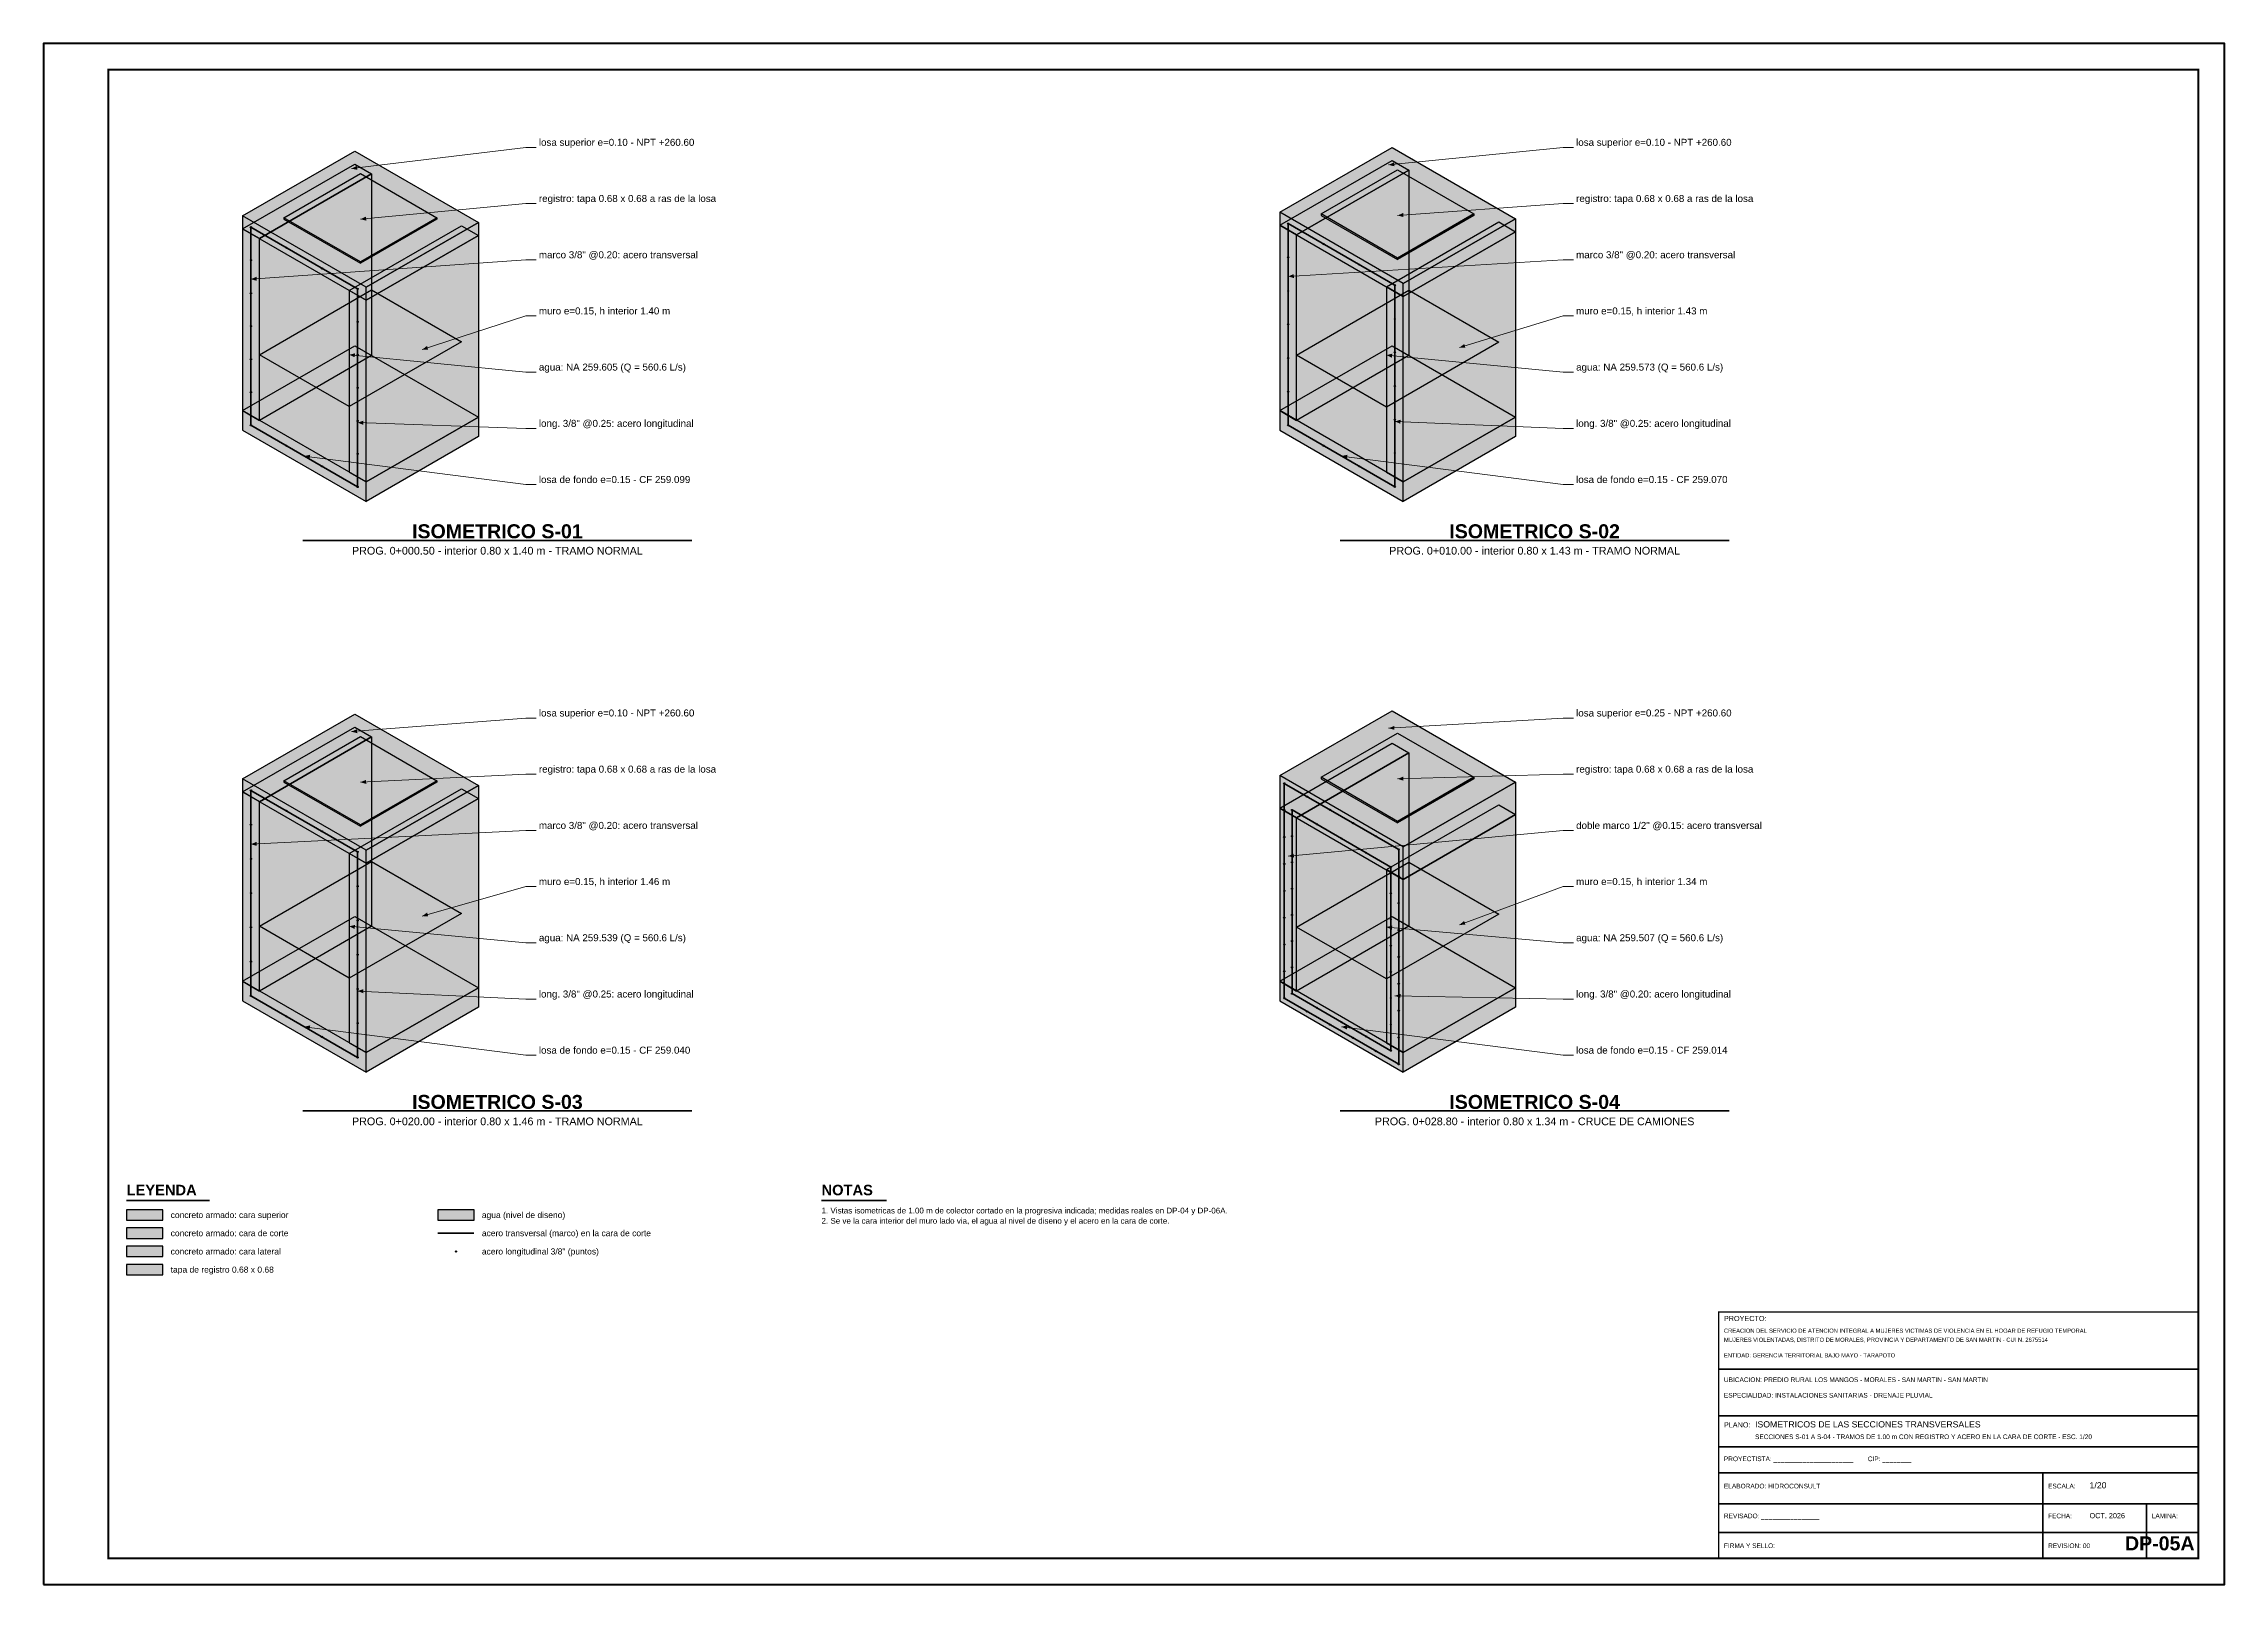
# Model space of a CAD drawing. Header units: metres. Extents: x 349021 to 349543, y 9281040 to 9281959.
# Drawn here: x 349110.98 to 349127.8, y 9281639.79 to 9281651.67 of the extents above; entities that cross this region are included whole.
import ezdxf
from ezdxf.enums import TextEntityAlignment as Align

# ---------------------------------------------------------------- set-up
doc = ezdxf.new("R2010")
doc.units = ezdxf.units.M
doc.header["$LTSCALE"] = 0.25
for name, color, linetype, lineweight in [('ACERO', 1, 'CONTINUOUS', 35), ('LLAMADAS', 30, 'CONTINUOUS', 18), ('MARCO', 7, 'CONTINUOUS', 50), ('ROTULO', 7, 'CONTINUOUS', 35), ('TITULOS', 160, 'CONTINUOUS', 35)]:
    doc.layers.add(name, color=color, linetype=linetype, lineweight=lineweight)
for name, color, linetype in [('ACERO-PUNTOS', 5, 'CONTINUOUS'), ('ISO-ARISTAS', 8, 'CONTINUOUS'), ('LEYENDA', 7, 'CONTINUOUS'), ('ROTULO-TEXTO', 7, 'CONTINUOUS'), ('TEXTOS', 7, 'CONTINUOUS'), ('TEXTOS-NOTAS', 7, 'CONTINUOUS')]:
    doc.layers.add(name, color=color, linetype=linetype)
for name, color, linetype, true_color in [('ISO-AGUA', 150, 'CONTINUOUS', 0x82bef0), ('ISO-CONCRETO-LAT1', 253, 'CONTINUOUS', 0xcecece), ('ISO-CONCRETO-LAT2', 252, 'CONTINUOUS', 0xb2b2b2), ('ISO-CONCRETO-SUP', 254, 'CONTINUOUS', 0xe8e8e8), ('ISO-TAPA', 255, 'CONTINUOUS', 0xf8f4e6)]:
    doc.layers.add(name, color=color, linetype=linetype, true_color=true_color)
doc.styles.get("Standard").update_dxf_attribs({"font": 'arial.ttf'})
doc.styles.add('TITULOS', font='arialbd.ttf')

msp = doc.modelspace()

# ---------------------------------------------------------------- texts
at = {"layer": 'LEYENDA'}
for s, p in [('concreto armado: cara superior', (349111.96, 9281642.638)), ('concreto armado: cara de corte', (349111.96, 9281642.498)), ('agua (nivel de diseno)', (349114.36, 9281642.638)), ('acero transversal (marco) en la cara de corte', (349114.36, 9281642.498)), ('concreto armado: cara lateral', (349111.96, 9281642.357)), ('acero longitudinal 3/8" (puntos)', (349114.36, 9281642.357)), ('tapa de registro 0.68 x 0.68', (349111.96, 9281642.217))]:
    msp.add_text(s, height=0.0468, dxfattribs=at).set_placement(p, align=Align.MIDDLE_LEFT)
at = {"layer": 'ROTULO-TEXTO'}
for s, height, p in [('PROYECTO:', 0.04, (349123.94, 9281641.82)), ('CREACION DEL SERVICIO DE ATENCION INTEGRAL A MUJERES VICTIMAS DE VIOLENCIA EN EL HOGAR DE REFUGIO TEMPORAL', 0.032, (349123.94, 9281641.73)), ('MUJERES VIOLENTADAS, DISTRITO DE MORALES, PROVINCIA Y DEPARTAMENTO DE SAN MARTIN - CUI N. 2675514', 0.032, (349123.94, 9281641.66)), ('ENTIDAD: GERENCIA TERRITORIAL BAJO MAYO - TARAPOTO', 0.032, (349123.94, 9281641.54)), ('UBICACION: PREDIO RURAL LOS MANGOS - MORALES - SAN MARTIN - SAN MARTIN', 0.036, (349123.94, 9281641.35)), ('ESPECIALIDAD: INSTALACIONES SANITARIAS - DRENAJE PLUVIAL', 0.036, (349123.94, 9281641.23)), ('PLANO:', 0.04, (349123.94, 9281641)), ('ISOMETRICOS DE LAS SECCIONES TRANSVERSALES', 0.048, (349124.18, 9281641)), ('SECCIONES S-01 A S-04 - TRAMOS DE 1.00 m CON REGISTRO Y ACERO EN LA CARA DE CORTE - ESC. 1/20', 0.036, (349124.18, 9281640.91)), ('PROYECTISTA: ______________________        CIP: ________', 0.036, (349123.94, 9281640.74)), ('ELABORADO: HIDROCONSULT', 0.036, (349123.94, 9281640.53)), ('ESCALA:', 0.036, (349126.44, 9281640.53)), ('1/20', 0.048, (349126.76, 9281640.53)), ('REVISADO: ________________', 0.036, (349123.94, 9281640.3)), ('FECHA:', 0.036, (349126.44, 9281640.3)), ('OCT. 2026', 0.04, (349126.76, 9281640.3)), ('LAMINA:', 0.036, (349127.24, 9281640.3)), ('FIRMA Y SELLO:', 0.036, (349123.94, 9281640.07)), ('REVISION: 00', 0.036, (349126.44, 9281640.07))]:
    msp.add_text(s, height=height, dxfattribs=at).set_placement(p)
at = {"layer": 'TEXTOS'}
for s, p in [('losa superior e=0.10 - NPT +260.60', (349114.8, 9281650.882)), ('losa superior e=0.10 - NPT +260.60', (349122.8, 9281650.882)), ('registro: tapa 0.68 x 0.68 a ras de la losa', (349114.8, 9281650.449)), ('registro: tapa 0.68 x 0.68 a ras de la losa', (349122.8, 9281650.449)), ('marco 3/8" @0.20: acero transversal', (349114.8, 9281650.015)), ('marco 3/8" @0.20: acero transversal', (349122.8, 9281650.015)), ('muro e=0.15, h interior 1.40 m', (349114.8, 9281649.582)), ('muro e=0.15, h interior 1.43 m', (349122.8, 9281649.582)), ('agua: NA 259.605 (Q = 560.6 L/s)', (349114.8, 9281649.149)), ('agua: NA 259.573 (Q = 560.6 L/s)', (349122.8, 9281649.149)), ('long. 3/8" @0.25: acero longitudinal', (349114.8, 9281648.715)), ('long. 3/8" @0.25: acero longitudinal', (349122.8, 9281648.715)), ('losa de fondo e=0.15 - CF 259.099', (349114.8, 9281648.282)), ('losa de fondo e=0.15 - CF 259.070', (349122.8, 9281648.282)), ('losa superior e=0.10 - NPT +260.60', (349114.8, 9281646.482)), ('losa superior e=0.25 - NPT +260.60', (349122.8, 9281646.482)), ('registro: tapa 0.68 x 0.68 a ras de la losa', (349114.8, 9281646.049)), ('registro: tapa 0.68 x 0.68 a ras de la losa', (349122.8, 9281646.049)), ('marco 3/8" @0.20: acero transversal', (349114.8, 9281645.615)), ('doble marco 1/2" @0.15: acero transversal', (349122.8, 9281645.615)), ('muro e=0.15, h interior 1.46 m', (349114.8, 9281645.182)), ('muro e=0.15, h interior 1.34 m', (349122.8, 9281645.182)), ('agua: NA 259.539 (Q = 560.6 L/s)', (349114.8, 9281644.749)), ('agua: NA 259.507 (Q = 560.6 L/s)', (349122.8, 9281644.749)), ('long. 3/8" @0.25: acero longitudinal', (349114.8, 9281644.315)), ('long. 3/8" @0.20: acero longitudinal', (349122.8, 9281644.315)), ('losa de fondo e=0.15 - CF 259.040', (349114.8, 9281643.882)), ('losa de fondo e=0.15 - CF 259.014', (349122.8, 9281643.882))]:
    msp.add_text(s, height=0.054, dxfattribs=at).set_placement(p)
for s, p in [('PROG. 0+000.50 - interior 0.80 x 1.40 m - TRAMO NORMAL', (349114.48, 9281647.76)), ('PROG. 0+010.00 - interior 0.80 x 1.43 m - TRAMO NORMAL', (349122.48, 9281647.76)), ('PROG. 0+020.00 - interior 0.80 x 1.46 m - TRAMO NORMAL', (349114.48, 9281643.36)), ('PROG. 0+028.80 - interior 0.80 x 1.34 m - CRUCE DE CAMIONES', (349122.48, 9281643.36))]:
    msp.add_text(s, height=0.0594, dxfattribs=at).set_placement(p, align=Align.MIDDLE_CENTER)
at = {"layer": 'TEXTOS-NOTAS'}
for s, p in [('1. Vistas isometricas de 1.00 m de colector cortado en la progresiva indicada; medidas reales en DP-04 y DP-06A.', (349116.98, 9281642.65)), ('2. Se ve la cara interior del muro lado via, el agua al nivel de diseno y el acero en la cara de corte.', (349116.98, 9281642.571))]:
    msp.add_text(s, height=0.0442, dxfattribs=at).set_placement(p)
at = {"layer": 'TITULOS', "style": 'TITULOS'}
for s, p in [('ISOMETRICO S-01', (349114.48, 9281647.91)), ('ISOMETRICO S-02', (349122.48, 9281647.91)), ('ISOMETRICO S-03', (349114.48, 9281643.51)), ('ISOMETRICO S-04', (349122.48, 9281643.51))]:
    msp.add_text(s, height=0.108, dxfattribs=at).set_placement(p, align=Align.MIDDLE_CENTER)
for s, p in [('LEYENDA', (349111.62, 9281642.79)), ('NOTAS', (349116.98, 9281642.79))]:
    msp.add_text(s, height=0.081, dxfattribs=at).set_placement(p)
msp.add_text('DP-05A', height=0.108, dxfattribs=at).set_placement((349127.57, 9281640.02), align=Align.BOTTOM_RIGHT)

# ---------------------------------------------------------------- blocks, each defined once
blk = doc.blocks.new('ACERO-38')
at = {"layer": 'ACERO-PUNTOS'}
h = blk.add_hatch(color=5, dxfattribs=at)
h.dxf.hatch_style = 1
h.paths.add_polyline_path([(-0.00475, 0, 1), (0.00475, 0, 1)])
at = {"layer": 'ACERO-PUNTOS', "color": 5}
blk.add_circle((0, 0), 0.00475, dxfattribs=at)

# ---------------------------------------------------------------- hatches: boundary and pattern name
at = {"layer": 'ISO-AGUA', "true_color": 0x82bef0}
h = msp.add_hatch(color=7, dxfattribs=at)
h.dxf.hatch_style = 1
h.paths.add_polyline_path([(349114.02, 9281642.598), (349114.3, 9281642.598), (349114.3, 9281642.678), (349114.02, 9281642.678)])
at = {"layer": 'ISO-CONCRETO-LAT1', "true_color": 0xcecece}
h = msp.add_hatch(color=7, dxfattribs=at)
h.dxf.hatch_style = 1
h.paths.add_polyline_path([(349111.62, 9281642.458), (349111.9, 9281642.458), (349111.9, 9281642.538), (349111.62, 9281642.538)])
at = {"layer": 'ISO-CONCRETO-LAT2', "true_color": 0xb2b2b2}
h = msp.add_hatch(color=7, dxfattribs=at)
h.dxf.hatch_style = 1
h.paths.add_polyline_path([(349111.62, 9281642.317), (349111.9, 9281642.317), (349111.9, 9281642.397), (349111.62, 9281642.397)])
at = {"layer": 'ISO-CONCRETO-SUP', "true_color": 0xe8e8e8}
h = msp.add_hatch(color=7, dxfattribs=at)
h.dxf.hatch_style = 1
h.paths.add_polyline_path([(349111.62, 9281642.598), (349111.9, 9281642.598), (349111.9, 9281642.678), (349111.62, 9281642.678)])
at = {"layer": 'ISO-TAPA', "true_color": 0xf8f4e6}
h = msp.add_hatch(color=7, dxfattribs=at)
h.dxf.hatch_style = 1
h.paths.add_polyline_path([(349111.62, 9281642.177), (349111.9, 9281642.177), (349111.9, 9281642.257), (349111.62, 9281642.257)])

# ---------------------------------------------------------------- linework, layer by layer
at = {"layer": 'ACERO'}
for points in [[(349112.579, 9281648.727), (349113.402, 9281648.252), (349113.402, 9281649.779), (349112.579, 9281650.254)], [(349120.579, 9281648.727), (349121.402, 9281648.252), (349121.402, 9281649.807), (349120.579, 9281650.282)], [(349112.579, 9281644.327), (349113.402, 9281643.852), (349113.402, 9281645.438), (349112.579, 9281645.912)], [(349120.549, 9281644.31), (349121.432, 9281643.8), (349121.432, 9281645.456), (349120.549, 9281645.966)], [(349120.609, 9281644.345), (349121.371, 9281643.905), (349121.371, 9281645.321), (349120.609, 9281645.761)]]:
    msp.add_lwpolyline(points, close=True, dxfattribs=at)
at = {"layer": 'ACERO', "const_width": 0.014}
msp.add_lwpolyline([(349114.02, 9281642.498), (349114.3, 9281642.498)], dxfattribs=at)
at = {"layer": 'ISO-AGUA'}
msp.add_lwpolyline([(349114.02, 9281642.598), (349114.3, 9281642.598), (349114.3, 9281642.678), (349114.02, 9281642.678)], close=True, dxfattribs=at)
at = {"layer": 'ISO-AGUA', "true_color": 0x82bef0}
for points in [[(349113.51, 9281649.771), (349114.203, 9281649.371), (349112.644, 9281649.271), (349113.337, 9281648.871)], [(349121.51, 9281649.768), (349122.203, 9281649.368), (349120.644, 9281649.268), (349121.337, 9281648.868)], [(349113.51, 9281645.364), (349114.203, 9281644.964), (349112.644, 9281644.864), (349113.337, 9281644.464)], [(349121.51, 9281645.358), (349122.203, 9281644.958), (349120.644, 9281644.858), (349121.337, 9281644.458)]]:
    msp.add_solid(points, dxfattribs=at)
at = {"layer": 'ISO-ARISTAS'}
for points in [[(349113.38, 9281650.841), (349114.333, 9281650.292), (349113.467, 9281649.792), (349112.514, 9281650.341)], [(349121.38, 9281650.87), (349122.333, 9281650.32), (349121.467, 9281649.82), (349120.514, 9281650.37)], [(349121.38, 9281650.77), (349121.51, 9281650.695), (349120.644, 9281650.195), (349120.514, 9281650.27)], [(349113.38, 9281650.741), (349113.51, 9281650.667), (349112.644, 9281650.167), (349112.514, 9281650.241)], [(349113.51, 9281649.265), (349112.644, 9281648.765), (349112.644, 9281650.167), (349113.51, 9281650.667)], [(349113.51, 9281649.265), (349112.644, 9281648.765), (349112.644, 9281650.167), (349113.51, 9281650.667)], [(349113.423, 9281650.668), (349114.012, 9281650.328), (349113.423, 9281649.988), (349112.834, 9281650.328)], [(349121.51, 9281649.265), (349120.644, 9281648.765), (349120.644, 9281650.195), (349121.51, 9281650.695)], [(349121.51, 9281649.265), (349120.644, 9281648.765), (349120.644, 9281650.195), (349121.51, 9281650.695)], [(349121.423, 9281650.697), (349122.012, 9281650.357), (349121.423, 9281650.017), (349120.834, 9281650.357)], [(349112.514, 9281650.241), (349113.467, 9281649.691), (349113.467, 9281649.792), (349112.514, 9281650.341)], [(349112.834, 9281650.316), (349113.423, 9281649.976), (349113.423, 9281649.988), (349112.834, 9281650.328)], [(349114.203, 9281650.266), (349114.333, 9281650.191), (349113.467, 9281649.691), (349113.337, 9281649.766)], [(349114.012, 9281650.316), (349113.423, 9281649.976), (349113.423, 9281649.988), (349114.012, 9281650.328)], [(349114.333, 9281650.191), (349113.467, 9281649.691), (349113.467, 9281649.792), (349114.333, 9281650.292)], [(349120.514, 9281650.27), (349121.467, 9281649.72), (349121.467, 9281649.82), (349120.514, 9281650.37)], [(349120.514, 9281648.84), (349120.644, 9281648.765), (349120.644, 9281650.195), (349120.514, 9281650.27)], [(349120.834, 9281650.345), (349121.423, 9281650.005), (349121.423, 9281650.017), (349120.834, 9281650.357)], [(349122.203, 9281650.295), (349122.333, 9281650.22), (349121.467, 9281649.72), (349121.337, 9281649.795)], [(349122.012, 9281650.345), (349121.423, 9281650.005), (349121.423, 9281650.017), (349122.012, 9281650.357)], [(349122.333, 9281650.22), (349121.467, 9281649.72), (349121.467, 9281649.82), (349122.333, 9281650.32)], [(349112.514, 9281648.84), (349112.644, 9281648.765), (349112.644, 9281650.167), (349112.514, 9281650.241)], [(349114.333, 9281648.79), (349113.467, 9281648.29), (349113.467, 9281649.691), (349114.333, 9281650.191)], [(349122.333, 9281648.79), (349121.467, 9281648.29), (349121.467, 9281649.72), (349122.333, 9281650.22)], [(349113.51, 9281649.771), (349114.203, 9281649.371), (349113.337, 9281648.871), (349112.644, 9281649.271)], [(349113.337, 9281648.365), (349113.467, 9281648.29), (349113.467, 9281649.691), (349113.337, 9281649.766)], [(349121.51, 9281649.768), (349122.203, 9281649.368), (349121.337, 9281648.868), (349120.644, 9281649.268)], [(349121.337, 9281648.365), (349121.467, 9281648.29), (349121.467, 9281649.72), (349121.337, 9281649.795)], [(349113.38, 9281649.34), (349114.333, 9281648.79), (349113.467, 9281648.29), (349112.514, 9281648.84)], [(349121.38, 9281649.34), (349122.333, 9281648.79), (349121.467, 9281648.29), (349120.514, 9281648.84)], [(349112.514, 9281648.69), (349113.467, 9281648.14), (349113.467, 9281648.29), (349112.514, 9281648.84)], [(349114.333, 9281648.64), (349113.467, 9281648.14), (349113.467, 9281648.29), (349114.333, 9281648.79)], [(349120.514, 9281648.69), (349121.467, 9281648.14), (349121.467, 9281648.29), (349120.514, 9281648.84)], [(349122.333, 9281648.64), (349121.467, 9281648.14), (349121.467, 9281648.29), (349122.333, 9281648.79)], [(349113.38, 9281646.5), (349114.333, 9281645.95), (349113.467, 9281645.45), (349112.514, 9281646)], [(349113.38, 9281646.4), (349113.51, 9281646.325), (349112.644, 9281645.825), (349112.514, 9281645.9)], [(349121.38, 9281646.526), (349122.333, 9281645.976), (349121.467, 9281645.476), (349120.514, 9281646.026)], [(349113.51, 9281644.865), (349112.644, 9281644.365), (349112.644, 9281645.825), (349113.51, 9281646.325)], [(349113.51, 9281644.865), (349112.644, 9281644.365), (349112.644, 9281645.825), (349113.51, 9281646.325)], [(349113.423, 9281646.327), (349114.012, 9281645.987), (349113.423, 9281645.647), (349112.834, 9281645.987)], [(349121.38, 9281646.276), (349121.51, 9281646.201), (349120.644, 9281645.701), (349120.514, 9281645.776)], [(349121.423, 9281646.353), (349122.012, 9281646.013), (349121.423, 9281645.673), (349120.834, 9281646.013)], [(349121.51, 9281644.865), (349120.644, 9281644.365), (349120.644, 9281645.701), (349121.51, 9281646.201)], [(349121.51, 9281644.865), (349120.644, 9281644.365), (349120.644, 9281645.701), (349121.51, 9281646.201)], [(349112.514, 9281645.9), (349113.467, 9281645.35), (349113.467, 9281645.45), (349112.514, 9281646)], [(349112.514, 9281644.44), (349112.644, 9281644.365), (349112.644, 9281645.825), (349112.514, 9281645.9)], [(349112.834, 9281645.975), (349113.423, 9281645.635), (349113.423, 9281645.647), (349112.834, 9281645.987)], [(349114.203, 9281645.925), (349114.333, 9281645.85), (349113.467, 9281645.35), (349113.337, 9281645.425)], [(349114.012, 9281645.975), (349113.423, 9281645.635), (349113.423, 9281645.647), (349114.012, 9281645.987)], [(349114.333, 9281645.85), (349113.467, 9281645.35), (349113.467, 9281645.45), (349114.333, 9281645.95)], [(349120.514, 9281645.776), (349121.467, 9281645.226), (349121.467, 9281645.476), (349120.514, 9281646.026)], [(349120.834, 9281646.001), (349121.423, 9281645.661), (349121.423, 9281645.673), (349120.834, 9281646.013)], [(349122.012, 9281646.001), (349121.423, 9281645.661), (349121.423, 9281645.673), (349122.012, 9281646.013)], [(349122.333, 9281645.726), (349121.467, 9281645.226), (349121.467, 9281645.476), (349122.333, 9281645.976)], [(349114.333, 9281644.39), (349113.467, 9281643.89), (349113.467, 9281645.35), (349114.333, 9281645.85)], [(349120.514, 9281644.44), (349120.644, 9281644.365), (349120.644, 9281645.701), (349120.514, 9281645.776)], [(349122.203, 9281645.801), (349122.333, 9281645.726), (349121.467, 9281645.226), (349121.337, 9281645.301)], [(349122.333, 9281644.39), (349121.467, 9281643.89), (349121.467, 9281645.226), (349122.333, 9281645.726)], [(349113.337, 9281643.965), (349113.467, 9281643.89), (349113.467, 9281645.35), (349113.337, 9281645.425)], [(349113.51, 9281645.364), (349114.203, 9281644.964), (349113.337, 9281644.464), (349112.644, 9281644.864)], [(349121.51, 9281645.358), (349122.203, 9281644.958), (349121.337, 9281644.458), (349120.644, 9281644.858)], [(349121.337, 9281643.965), (349121.467, 9281643.89), (349121.467, 9281645.226), (349121.337, 9281645.301)], [(349113.38, 9281644.94), (349114.333, 9281644.39), (349113.467, 9281643.89), (349112.514, 9281644.44)], [(349121.38, 9281644.94), (349122.333, 9281644.39), (349121.467, 9281643.89), (349120.514, 9281644.44)], [(349112.514, 9281644.29), (349113.467, 9281643.74), (349113.467, 9281643.89), (349112.514, 9281644.44)], [(349114.333, 9281644.24), (349113.467, 9281643.74), (349113.467, 9281643.89), (349114.333, 9281644.39)], [(349120.514, 9281644.29), (349121.467, 9281643.74), (349121.467, 9281643.89), (349120.514, 9281644.44)], [(349122.333, 9281644.24), (349121.467, 9281643.74), (349121.467, 9281643.89), (349122.333, 9281644.39)]]:
    msp.add_lwpolyline(points, close=True, dxfattribs=at)
at = {"layer": 'ISO-CONCRETO-LAT1'}
msp.add_lwpolyline([(349111.62, 9281642.458), (349111.9, 9281642.458), (349111.9, 9281642.538), (349111.62, 9281642.538)], close=True, dxfattribs=at)
at = {"layer": 'ISO-CONCRETO-LAT1', "true_color": 0xcecece}
for points in [[(349112.514, 9281650.241), (349113.467, 9281649.691), (349112.514, 9281650.341), (349113.467, 9281649.792)], [(349120.514, 9281650.27), (349121.467, 9281649.72), (349120.514, 9281650.37), (349121.467, 9281649.82)], [(349120.514, 9281648.84), (349120.644, 9281648.765), (349120.514, 9281650.27), (349120.644, 9281650.195)], [(349112.514, 9281648.84), (349112.644, 9281648.765), (349112.514, 9281650.241), (349112.644, 9281650.167)], [(349113.337, 9281648.365), (349113.467, 9281648.29), (349113.337, 9281649.766), (349113.467, 9281649.691)], [(349121.337, 9281648.365), (349121.467, 9281648.29), (349121.337, 9281649.795), (349121.467, 9281649.72)], [(349112.514, 9281648.69), (349113.467, 9281648.14), (349112.514, 9281648.84), (349113.467, 9281648.29)], [(349120.514, 9281648.69), (349121.467, 9281648.14), (349120.514, 9281648.84), (349121.467, 9281648.29)], [(349112.514, 9281645.9), (349113.467, 9281645.35), (349112.514, 9281646), (349113.467, 9281645.45)], [(349112.514, 9281644.44), (349112.644, 9281644.365), (349112.514, 9281645.9), (349112.644, 9281645.825)], [(349120.514, 9281645.776), (349121.467, 9281645.226), (349120.514, 9281646.026), (349121.467, 9281645.476)], [(349120.514, 9281644.44), (349120.644, 9281644.365), (349120.514, 9281645.776), (349120.644, 9281645.701)], [(349113.337, 9281643.965), (349113.467, 9281643.89), (349113.337, 9281645.425), (349113.467, 9281645.35)], [(349121.337, 9281643.965), (349121.467, 9281643.89), (349121.337, 9281645.301), (349121.467, 9281645.226)], [(349112.514, 9281644.29), (349113.467, 9281643.74), (349112.514, 9281644.44), (349113.467, 9281643.89)], [(349120.514, 9281644.29), (349121.467, 9281643.74), (349120.514, 9281644.44), (349121.467, 9281643.89)]]:
    msp.add_solid(points, dxfattribs=at)
at = {"layer": 'ISO-CONCRETO-LAT2'}
msp.add_lwpolyline([(349111.62, 9281642.317), (349111.9, 9281642.317), (349111.9, 9281642.397), (349111.62, 9281642.397)], close=True, dxfattribs=at)
at = {"layer": 'ISO-CONCRETO-LAT2', "true_color": 0xb2b2b2}
for points in [[(349113.51, 9281649.265), (349112.644, 9281648.765), (349113.51, 9281650.667), (349112.644, 9281650.167)], [(349113.51, 9281649.265), (349112.644, 9281648.765), (349113.51, 9281650.667), (349112.644, 9281650.167)], [(349121.51, 9281649.265), (349120.644, 9281648.765), (349121.51, 9281650.695), (349120.644, 9281650.195)], [(349121.51, 9281649.265), (349120.644, 9281648.765), (349121.51, 9281650.695), (349120.644, 9281650.195)], [(349114.333, 9281650.191), (349113.467, 9281649.691), (349114.333, 9281650.292), (349113.467, 9281649.792)], [(349122.333, 9281650.22), (349121.467, 9281649.72), (349122.333, 9281650.32), (349121.467, 9281649.82)], [(349114.333, 9281648.79), (349113.467, 9281648.29), (349114.333, 9281650.191), (349113.467, 9281649.691)], [(349122.333, 9281648.79), (349121.467, 9281648.29), (349122.333, 9281650.22), (349121.467, 9281649.72)], [(349114.333, 9281648.64), (349113.467, 9281648.14), (349114.333, 9281648.79), (349113.467, 9281648.29)], [(349122.333, 9281648.64), (349121.467, 9281648.14), (349122.333, 9281648.79), (349121.467, 9281648.29)], [(349113.51, 9281644.865), (349112.644, 9281644.365), (349113.51, 9281646.325), (349112.644, 9281645.825)], [(349113.51, 9281644.865), (349112.644, 9281644.365), (349113.51, 9281646.325), (349112.644, 9281645.825)], [(349121.51, 9281644.865), (349120.644, 9281644.365), (349121.51, 9281646.201), (349120.644, 9281645.701)], [(349121.51, 9281644.865), (349120.644, 9281644.365), (349121.51, 9281646.201), (349120.644, 9281645.701)], [(349114.333, 9281645.85), (349113.467, 9281645.35), (349114.333, 9281645.95), (349113.467, 9281645.45)], [(349122.333, 9281645.726), (349121.467, 9281645.226), (349122.333, 9281645.976), (349121.467, 9281645.476)], [(349114.333, 9281644.39), (349113.467, 9281643.89), (349114.333, 9281645.85), (349113.467, 9281645.35)], [(349122.333, 9281644.39), (349121.467, 9281643.89), (349122.333, 9281645.726), (349121.467, 9281645.226)], [(349114.333, 9281644.24), (349113.467, 9281643.74), (349114.333, 9281644.39), (349113.467, 9281643.89)], [(349122.333, 9281644.24), (349121.467, 9281643.74), (349122.333, 9281644.39), (349121.467, 9281643.89)]]:
    msp.add_solid(points, dxfattribs=at)
at = {"layer": 'ISO-CONCRETO-SUP'}
msp.add_lwpolyline([(349111.62, 9281642.598), (349111.9, 9281642.598), (349111.9, 9281642.678), (349111.62, 9281642.678)], close=True, dxfattribs=at)
at = {"layer": 'ISO-CONCRETO-SUP', "true_color": 0xe8e8e8}
for points in [[(349113.38, 9281650.841), (349114.333, 9281650.292), (349112.514, 9281650.341), (349113.467, 9281649.792)], [(349121.38, 9281650.87), (349122.333, 9281650.32), (349120.514, 9281650.37), (349121.467, 9281649.82)], [(349121.38, 9281650.77), (349121.51, 9281650.695), (349120.514, 9281650.27), (349120.644, 9281650.195)], [(349113.38, 9281650.741), (349113.51, 9281650.667), (349112.514, 9281650.241), (349112.644, 9281650.167)], [(349114.203, 9281650.266), (349114.333, 9281650.191), (349113.337, 9281649.766), (349113.467, 9281649.691)], [(349122.203, 9281650.295), (349122.333, 9281650.22), (349121.337, 9281649.795), (349121.467, 9281649.72)], [(349113.38, 9281649.34), (349114.333, 9281648.79), (349112.514, 9281648.84), (349113.467, 9281648.29)], [(349121.38, 9281649.34), (349122.333, 9281648.79), (349120.514, 9281648.84), (349121.467, 9281648.29)], [(349113.38, 9281646.5), (349114.333, 9281645.95), (349112.514, 9281646), (349113.467, 9281645.45)], [(349113.38, 9281646.4), (349113.51, 9281646.325), (349112.514, 9281645.9), (349112.644, 9281645.825)], [(349121.38, 9281646.526), (349122.333, 9281645.976), (349120.514, 9281646.026), (349121.467, 9281645.476)], [(349121.38, 9281646.276), (349121.51, 9281646.201), (349120.514, 9281645.776), (349120.644, 9281645.701)], [(349114.203, 9281645.925), (349114.333, 9281645.85), (349113.337, 9281645.425), (349113.467, 9281645.35)], [(349122.203, 9281645.801), (349122.333, 9281645.726), (349121.337, 9281645.301), (349121.467, 9281645.226)], [(349113.38, 9281644.94), (349114.333, 9281644.39), (349112.514, 9281644.44), (349113.467, 9281643.89)], [(349121.38, 9281644.94), (349122.333, 9281644.39), (349120.514, 9281644.44), (349121.467, 9281643.89)]]:
    msp.add_solid(points, dxfattribs=at)
at = {"layer": 'ISO-TAPA'}
msp.add_lwpolyline([(349111.62, 9281642.177), (349111.9, 9281642.177), (349111.9, 9281642.257), (349111.62, 9281642.257)], close=True, dxfattribs=at)
at = {"layer": 'ISO-TAPA', "true_color": 0xf8f4e6}
for points in [[(349113.423, 9281650.668), (349114.012, 9281650.328), (349112.834, 9281650.328), (349113.423, 9281649.988)], [(349121.423, 9281650.697), (349122.012, 9281650.357), (349120.834, 9281650.357), (349121.423, 9281650.017)], [(349112.834, 9281650.316), (349113.423, 9281649.976), (349112.834, 9281650.328), (349113.423, 9281649.988)], [(349114.012, 9281650.316), (349113.423, 9281649.976), (349114.012, 9281650.328), (349113.423, 9281649.988)], [(349120.834, 9281650.345), (349121.423, 9281650.005), (349120.834, 9281650.357), (349121.423, 9281650.017)], [(349122.012, 9281650.345), (349121.423, 9281650.005), (349122.012, 9281650.357), (349121.423, 9281650.017)], [(349113.423, 9281646.327), (349114.012, 9281645.987), (349112.834, 9281645.987), (349113.423, 9281645.647)], [(349121.423, 9281646.353), (349122.012, 9281646.013), (349120.834, 9281646.013), (349121.423, 9281645.673)], [(349112.834, 9281645.975), (349113.423, 9281645.635), (349112.834, 9281645.987), (349113.423, 9281645.647)], [(349114.012, 9281645.975), (349113.423, 9281645.635), (349114.012, 9281645.987), (349113.423, 9281645.647)], [(349120.834, 9281646.001), (349121.423, 9281645.661), (349120.834, 9281646.013), (349121.423, 9281645.673)], [(349122.012, 9281646.001), (349121.423, 9281645.661), (349122.012, 9281646.013), (349121.423, 9281645.673)]]:
    msp.add_solid(points, dxfattribs=at)
at = {"layer": 'LLAMADAS'}
for p, q in [((349114.7, 9281650.87), (349113.354, 9281650.706)), ((349114.78, 9281650.87), (349114.7, 9281650.87)), ((349122.7, 9281650.87), (349121.354, 9281650.735)), ((349122.78, 9281650.87), (349122.7, 9281650.87)), ((349114.7, 9281650.437), (349113.423, 9281650.316)), ((349114.78, 9281650.437), (349114.7, 9281650.437)), ((349122.7, 9281650.437), (349121.423, 9281650.345)), ((349122.78, 9281650.437), (349122.7, 9281650.437)), ((349114.7, 9281650.003), (349112.579, 9281649.854)), ((349114.78, 9281650.003), (349114.7, 9281650.003)), ((349122.7, 9281650.003), (349120.579, 9281649.875)), ((349122.78, 9281650.003), (349122.7, 9281650.003)), ((349114.7, 9281649.57), (349113.9, 9281649.311)), ((349114.78, 9281649.57), (349114.7, 9281649.57)), ((349122.7, 9281649.57), (349121.9, 9281649.326)), ((349122.78, 9281649.57), (349122.7, 9281649.57)), ((349114.7, 9281649.137), (349113.337, 9281649.271)), ((349122.7, 9281649.137), (349121.337, 9281649.268)), ((349114.78, 9281649.137), (349114.7, 9281649.137)), ((349122.78, 9281649.137), (349122.7, 9281649.137)), ((349114.7, 9281648.703), (349113.402, 9281648.748)), ((349122.7, 9281648.703), (349121.402, 9281648.757)), ((349114.78, 9281648.703), (349114.7, 9281648.703)), ((349122.78, 9281648.703), (349122.7, 9281648.703)), ((349114.7, 9281648.27), (349112.99, 9281648.49)), ((349122.7, 9281648.27), (349120.99, 9281648.49)), ((349114.78, 9281648.27), (349114.7, 9281648.27)), ((349122.78, 9281648.27), (349122.7, 9281648.27)), ((349114.7, 9281646.47), (349113.354, 9281646.365)), ((349114.78, 9281646.47), (349114.7, 9281646.47)), ((349122.7, 9281646.47), (349121.354, 9281646.391)), ((349122.78, 9281646.47), (349122.7, 9281646.47)), ((349114.7, 9281646.037), (349113.423, 9281645.975)), ((349114.78, 9281646.037), (349114.7, 9281646.037)), ((349122.7, 9281646.037), (349121.423, 9281646.001)), ((349122.78, 9281646.037), (349122.7, 9281646.037)), ((349114.7, 9281645.603), (349112.579, 9281645.497)), ((349114.78, 9281645.603), (349114.7, 9281645.603)), ((349122.7, 9281645.603), (349120.579, 9281645.405)), ((349122.78, 9281645.603), (349122.7, 9281645.603)), ((349114.7, 9281645.17), (349113.9, 9281644.943)), ((349114.78, 9281645.17), (349114.7, 9281645.17)), ((349122.7, 9281645.17), (349121.9, 9281644.875)), ((349122.78, 9281645.17), (349122.7, 9281645.17)), ((349114.7, 9281644.737), (349113.337, 9281644.864)), ((349114.78, 9281644.737), (349114.7, 9281644.737)), ((349122.7, 9281644.737), (349121.337, 9281644.858)), ((349122.78, 9281644.737), (349122.7, 9281644.737)), ((349114.7, 9281644.303), (349113.402, 9281644.365)), ((349114.78, 9281644.303), (349114.7, 9281644.303)), ((349122.7, 9281644.303), (349121.402, 9281644.328)), ((349122.78, 9281644.303), (349122.7, 9281644.303)), ((349114.7, 9281643.87), (349112.99, 9281644.09)), ((349122.7, 9281643.87), (349120.99, 9281644.09)), ((349114.78, 9281643.87), (349114.7, 9281643.87)), ((349122.78, 9281643.87), (349122.7, 9281643.87))]:
    msp.add_line(p, q, dxfattribs=at)
for points in [[(349121.354, 9281650.735), (349121.399, 9281650.724), (349121.396, 9281650.755)], [(349113.354, 9281650.706), (349113.4, 9281650.697), (349113.396, 9281650.727)], [(349113.423, 9281650.316), (349113.469, 9281650.305), (349113.466, 9281650.336)], [(349121.423, 9281650.345), (349121.468, 9281650.333), (349121.466, 9281650.364)], [(349112.579, 9281649.854), (349112.624, 9281649.841), (349112.622, 9281649.872)], [(349120.579, 9281649.875), (349120.624, 9281649.862), (349120.622, 9281649.893)], [(349113.337, 9281649.271), (349113.379, 9281649.252), (349113.382, 9281649.282)], [(349113.9, 9281649.311), (349113.946, 9281649.31), (349113.937, 9281649.339)], [(349121.337, 9281649.268), (349121.379, 9281649.248), (349121.382, 9281649.279)], [(349121.9, 9281649.326), (349121.946, 9281649.325), (349121.937, 9281649.354)], [(349113.402, 9281648.748), (349113.445, 9281648.731), (349113.446, 9281648.762)], [(349121.402, 9281648.757), (349121.445, 9281648.739), (349121.446, 9281648.77)], [(349112.99, 9281648.49), (349113.032, 9281648.469), (349113.036, 9281648.5)], [(349120.99, 9281648.49), (349121.032, 9281648.469), (349121.036, 9281648.5)], [(349113.354, 9281646.365), (349113.399, 9281646.353), (349113.397, 9281646.384)], [(349121.354, 9281646.391), (349121.399, 9281646.379), (349121.397, 9281646.409)], [(349113.423, 9281645.975), (349113.468, 9281645.962), (349113.467, 9281645.993)], [(349121.423, 9281646.001), (349121.468, 9281645.987), (349121.467, 9281646.018)], [(349112.579, 9281645.497), (349112.624, 9281645.484), (349112.622, 9281645.515)], [(349120.579, 9281645.405), (349120.624, 9281645.394), (349120.621, 9281645.424)], [(349113.337, 9281644.864), (349113.379, 9281644.844), (349113.382, 9281644.875)], [(349113.9, 9281644.943), (349113.946, 9281644.94), (349113.938, 9281644.97)], [(349121.337, 9281644.858), (349121.379, 9281644.839), (349121.382, 9281644.87)], [(349121.9, 9281644.875), (349121.946, 9281644.876), (349121.936, 9281644.905)], [(349113.402, 9281644.365), (349113.445, 9281644.348), (349113.446, 9281644.379)], [(349121.402, 9281644.328), (349121.445, 9281644.312), (349121.446, 9281644.343)], [(349112.99, 9281644.09), (349113.032, 9281644.069), (349113.036, 9281644.1)], [(349120.99, 9281644.09), (349121.032, 9281644.069), (349121.036, 9281644.1)]]:
    msp.add_solid(points, dxfattribs=at)
at = {"layer": 'MARCO'}
msp.add_lwpolyline([(349110.98, 9281639.79), (349127.8, 9281639.79), (349127.8, 9281651.67), (349110.98, 9281651.67)], close=True, dxfattribs=at)
at = {"layer": 'MARCO', "const_width": 0.016}
msp.add_lwpolyline([(349111.48, 9281639.99), (349127.6, 9281639.99), (349127.6, 9281651.47), (349111.48, 9281651.47)], close=True, dxfattribs=at)
at = {"layer": 'ROTULO'}
for p, q in [((349123.9, 9281641.45), (349127.6, 9281641.45)), ((349123.9, 9281641.09), (349127.6, 9281641.09)), ((349123.9, 9281640.85), (349127.6, 9281640.85)), ((349123.9, 9281640.65), (349127.6, 9281640.65)), ((349126.4, 9281640.65), (349126.4, 9281639.99)), ((349123.9, 9281640.41), (349127.6, 9281640.41)), ((349127.2, 9281640.41), (349127.2, 9281639.99)), ((349123.9, 9281640.19), (349127.6, 9281640.19))]:
    msp.add_line(p, q, dxfattribs=at)
at = {"layer": 'ROTULO', "const_width": 0.01}
msp.add_lwpolyline([(349123.9, 9281639.99), (349127.6, 9281639.99), (349127.6, 9281641.89), (349123.9, 9281641.89)], close=True, dxfattribs=at)
at = {"layer": 'TITULOS'}
for p, q in [((349112.98, 9281647.84), (349115.98, 9281647.84)), ((349120.98, 9281647.84), (349123.98, 9281647.84)), ((349112.98, 9281643.44), (349115.98, 9281643.44)), ((349120.98, 9281643.44), (349123.98, 9281643.44)), ((349111.62, 9281642.75), (349112.26, 9281642.75)), ((349116.98, 9281642.75), (349117.48, 9281642.75))]:
    msp.add_line(p, q, dxfattribs=at)

# ---------------------------------------------------------------- block references
for p in [(349112.579, 9281650.254), (349112.579, 9281650.254), (349120.579, 9281650.282), (349120.579, 9281650.282), (349112.853, 9281650.096), (349120.853, 9281650.124), (349112.579, 9281650), (349113.127, 9281649.937), (349120.579, 9281650.023), (349121.127, 9281649.966), (349112.579, 9281649.745), (349113.402, 9281649.779), (349113.402, 9281649.779), (349120.579, 9281649.764), (349121.402, 9281649.807), (349121.402, 9281649.807), (349112.579, 9281649.491), (349113.402, 9281649.525), (349120.579, 9281649.505), (349121.402, 9281649.548), (349112.579, 9281649.236), (349113.402, 9281649.27), (349120.579, 9281649.246), (349121.402, 9281649.289), (349112.579, 9281648.982), (349113.402, 9281649.016), (349120.579, 9281648.987), (349121.402, 9281649.03), (349112.579, 9281648.727), (349112.579, 9281648.727), (349113.402, 9281648.761), (349120.579, 9281648.727), (349120.579, 9281648.727), (349121.402, 9281648.771), (349112.853, 9281648.569), (349120.853, 9281648.569), (349113.127, 9281648.411), (349113.402, 9281648.507), (349121.127, 9281648.411), (349121.402, 9281648.512), (349113.402, 9281648.252), (349113.402, 9281648.252), (349121.402, 9281648.252), (349121.402, 9281648.252), (349112.579, 9281645.912), (349112.579, 9281645.912), (349120.549, 9281645.966), (349120.549, 9281645.966), (349112.853, 9281645.754), (349120.549, 9281645.759), (349120.609, 9281645.761), (349120.609, 9281645.761), (349120.725, 9281645.864), (349120.902, 9281645.762), (349112.579, 9281645.648), (349113.127, 9281645.596), (349120.549, 9281645.552), (349120.609, 9281645.559), (349120.8, 9281645.651), (349120.99, 9281645.541), (349121.079, 9281645.66), (349121.255, 9281645.558), (349112.579, 9281645.384), (349113.402, 9281645.438), (349113.402, 9281645.438), (349121.181, 9281645.431), (349121.432, 9281645.456), (349121.432, 9281645.456), (349120.549, 9281645.345), (349120.609, 9281645.357), (349121.371, 9281645.321), (349121.371, 9281645.321), (349121.432, 9281645.249), (349112.579, 9281645.12), (349113.402, 9281645.173), (349120.549, 9281645.138), (349120.609, 9281645.154), (349121.371, 9281645.119), (349121.432, 9281645.042), (349113.402, 9281644.909), (349120.549, 9281644.931), (349120.609, 9281644.952), (349121.371, 9281644.917), (349112.579, 9281644.856), (349120.549, 9281644.724), (349120.609, 9281644.75), (349121.371, 9281644.714), (349121.432, 9281644.835), (349112.579, 9281644.592), (349113.402, 9281644.645), (349120.609, 9281644.547), (349121.432, 9281644.628), (349113.402, 9281644.381), (349120.549, 9281644.517), (349121.371, 9281644.512), (349121.432, 9281644.421), (349112.579, 9281644.327), (349112.579, 9281644.327), (349120.549, 9281644.31), (349120.549, 9281644.31), (349120.609, 9281644.345), (349120.609, 9281644.345), (349120.725, 9281644.208), (349120.8, 9281644.235), (349121.371, 9281644.31), (349121.432, 9281644.214), (349112.853, 9281644.169), (349113.402, 9281644.117), (349120.902, 9281644.106), (349120.99, 9281644.125), (349121.371, 9281644.107), (349113.127, 9281644.011), (349113.402, 9281643.852), (349113.402, 9281643.852), (349121.079, 9281644.004), (349121.181, 9281644.015), (349121.255, 9281643.902), (349121.371, 9281643.905), (349121.371, 9281643.905), (349121.432, 9281644.007), (349121.432, 9281643.8), (349121.432, 9281643.8)]:
    msp.add_blockref('ACERO-38', p)
at = {"layer": 'ACERO-PUNTOS'}
msp.add_blockref('ACERO-38', (349114.16, 9281642.357), dxfattribs=at)

msp.set_redraw_order([(e.dxf.handle, doc.entitydb.next_handle()) for e in msp.query("TEXT MTEXT ATTDEF DIMENSION ARC_DIMENSION")])  # texts and dimensions are drawn at this point

doc.saveas('drawing.dxf')
